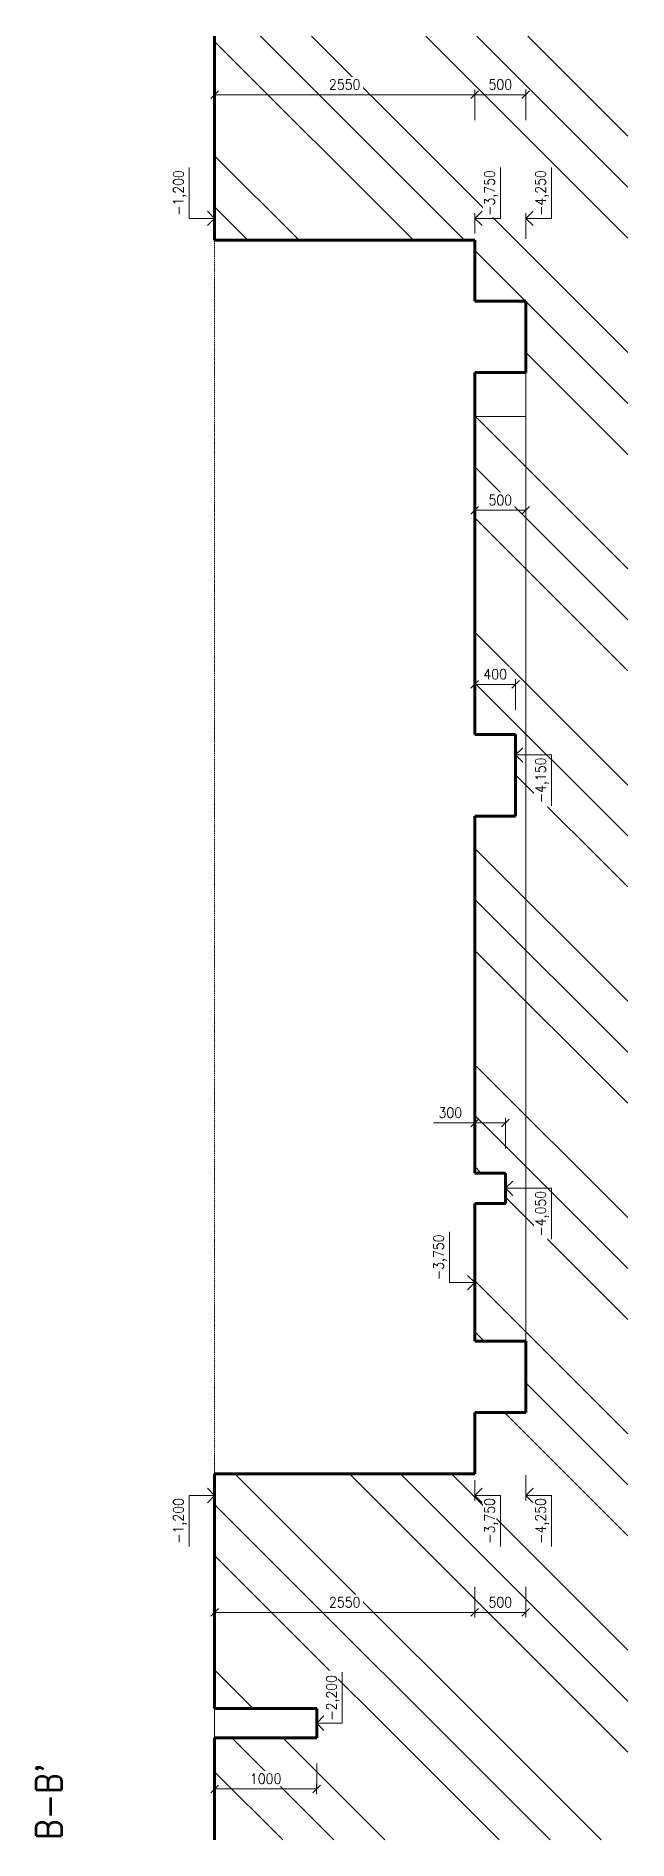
# Model space of a CAD drawing. Header units: millimetres. Extents: x 40110 to 88178, y 44131 to 70821.
# Drawn here: x 82378 to 88178, y 53131 to 70821 of the extents above; entities that cross this region are included whole.
import ezdxf

# ---------------------------------------------------------------- set-up
doc = ezdxf.new("R2010")
doc.units = ezdxf.units.MM
doc.header["$MEASUREMENT"] = 0
doc.linetypes.add('ACAD_ISO02W100', pattern=[15, 12, -3])
doc.linetypes.add('ACAD_ISO12W100', pattern=[21, 12, -3, 0, -3, 0, -3])
for name, color, linetype, lineweight in [('0.18', 51, 'Continuous', 18), ('0.25', 7, 'Continuous', 25), ('0.6', 10, 'Continuous', 60), ('0.7', 30, 'Continuous', 70)]:
    doc.layers.add(name, color=color, linetype=linetype, lineweight=lineweight)
doc.styles.add('MyTextStyle', font='romans.shx', dxfattribs={"width": 0.9})
doc.dimstyles.new('Standard SK int', dxfattribs={"dimtxt": 100, "dimasz": 75, "dimexe": 50, "dimexo": 0, "dimgap": 50, "dimtad": 1, "dimdec": 0, "dimrnd": 5, "dimzin": 0, "dimtxsty": 'MyTextStyle', "dimblk": 'OBLIQUE', "dimcen": 0, "dimclrd": 51, "dimclre": 51, "dimadec": 0, "dimazin": 1, "dimtm": 1e-09, "dimtfac": 1, "dimtdec": 0, "dimtofl": 0, "dimtmove": 0, "dimatfit": 2, "dimfxl": 50, "dimfxlon": 1, "dimtfill": 1, "dimtfillclr": 250, "dimtolj": 1, "dimtzin": 0, "dimlwd": 18, "dimlwe": 18, "dimarcsym": 0})

msp = doc.modelspace()

# ---------------------------------------------------------------- texts
at = {"layer": '0.6', "insert": (82628.4, 53131.2), "char_height": 250, "attachment_point": 7, "rotation": 90, "style": 'MyTextStyle'}
msp.add_mtext_dynamic_manual_height_columns("{\\Fromans|c238;B-B'}", width=835.415, gutter_width=500, heights=[0], dxfattribs=at)

# ---------------------------------------------------------------- blocks, each defined once
blk = doc.blocks.new('_Oblique')
at = {"color": 0, "linetype": 'ByBlock', "lineweight": -2}
blk.add_line((-0.5, -0.5), (0.5, 0.5), dxfattribs=at)
blk = doc.blocks.new('*D5')
at = {"layer": '0.25', "color": 51, "linetype": 'Continuous', "lineweight": 18, "transparency": 16777216}
for p, q in [((86678, 66221), (86678, 66121)), ((86678, 66171), (87178, 66171)), ((87178, 66221), (87178, 66121))]:
    blk.add_line(p, q, dxfattribs=at)
at = {"layer": 'Defpoints', "color": 0, "transparency": 16777216}
for p in [(86678, 67521), (87178, 67521), (87178, 66171)]:
    blk.add_point(p, dxfattribs=at)
at = {"layer": '0.25', "color": 51, "lineweight": 18, "transparency": 16777216, "xscale": 75, "yscale": 75, "zscale": 75, "rotation": 180}
blk.add_blockref('_Oblique', (86678, 66171), dxfattribs=at)
at = {"layer": '0.25', "color": 51, "lineweight": 18, "transparency": 16777216, "xscale": 75, "yscale": 75, "zscale": 75}
blk.add_blockref('_Oblique', (87178, 66171), dxfattribs=at)
at = {"layer": '0.25', "color": 0, "transparency": 16777216, "insert": (86928, 66271), "char_height": 100, "attachment_point": 5, "style": 'MyTextStyle', "bg_fill": 3, "box_fill_scale": 1.25, "bg_fill_color": 256, "bg_fill_true_color": 13158600, "bg_fill_transparency": 0}
blk.add_mtext('\\A1;500', dxfattribs=at)
blk = doc.blocks.new('*D6')
at = {"layer": '0.25', "color": 51, "linetype": 'Continuous', "lineweight": 18, "transparency": 16777216}
for p, q in [((84128, 53681), (84128, 53581)), ((84128, 53631), (85128, 53631)), ((85128, 53681), (85128, 53581))]:
    blk.add_line(p, q, dxfattribs=at)
at = {"layer": 'Defpoints', "color": 0, "transparency": 16777216}
for p in [(84128, 55871), (85128, 54421), (85128, 53631)]:
    blk.add_point(p, dxfattribs=at)
at = {"layer": '0.25', "color": 51, "lineweight": 18, "transparency": 16777216, "xscale": 75, "yscale": 75, "zscale": 75, "rotation": 180}
blk.add_blockref('_Oblique', (84128, 53631), dxfattribs=at)
at = {"layer": '0.25', "color": 51, "lineweight": 18, "transparency": 16777216, "xscale": 75, "yscale": 75, "zscale": 75}
blk.add_blockref('_Oblique', (85128, 53631), dxfattribs=at)
at = {"layer": '0.25', "color": 0, "transparency": 16777216, "insert": (84628, 53731), "char_height": 100, "attachment_point": 5, "style": 'MyTextStyle', "bg_fill": 3, "box_fill_scale": 1.25, "bg_fill_color": 256, "bg_fill_true_color": 13158600, "bg_fill_transparency": 0}
blk.add_mtext('\\A1;1000', dxfattribs=at)
blk = doc.blocks.new('*D7')
at = {"layer": '0.25', "color": 51, "linetype": 'Continuous', "lineweight": 18, "transparency": 16777216}
for p, q in [((84128, 55412), (84128, 55312)), ((86678, 55412), (86678, 55312)), ((84128, 55362), (86678, 55362))]:
    blk.add_line(p, q, dxfattribs=at)
at = {"layer": 'Defpoints', "color": 0, "transparency": 16777216}
for p in [(84128, 56721), (86678, 56721), (86678, 55362)]:
    blk.add_point(p, dxfattribs=at)
at = {"layer": '0.25', "color": 51, "lineweight": 18, "transparency": 16777216, "xscale": 75, "yscale": 75, "zscale": 75, "rotation": 180}
blk.add_blockref('_Oblique', (84128, 55362), dxfattribs=at)
at = {"layer": '0.25', "color": 51, "lineweight": 18, "transparency": 16777216, "xscale": 75, "yscale": 75, "zscale": 75}
blk.add_blockref('_Oblique', (86678, 55362), dxfattribs=at)
at = {"layer": '0.25', "color": 0, "transparency": 16777216, "insert": (85403, 55462), "char_height": 100, "attachment_point": 5, "style": 'MyTextStyle', "bg_fill": 3, "box_fill_scale": 1.25, "bg_fill_color": 256, "bg_fill_true_color": 13158600, "bg_fill_transparency": 0}
blk.add_mtext('\\A1;2550', dxfattribs=at)
blk = doc.blocks.new('*D8')
at = {"layer": '0.25', "color": 51, "linetype": 'Continuous', "lineweight": 18, "transparency": 16777216}
for p, q in [((84128, 70196), (84128, 70296)), ((86678, 70246), (84128, 70246)), ((86678, 70196), (86678, 70296))]:
    blk.add_line(p, q, dxfattribs=at)
at = {"layer": 'Defpoints', "color": 0, "transparency": 16777216}
for p in [(84128, 70246), (84128, 68821), (86678, 68821)]:
    blk.add_point(p, dxfattribs=at)
at = {"layer": '0.25', "color": 51, "lineweight": 18, "transparency": 16777216, "xscale": 75, "yscale": 75, "zscale": 75, "rotation": 180}
blk.add_blockref('_Oblique', (84128, 70246), dxfattribs=at)
at = {"layer": '0.25', "color": 51, "lineweight": 18, "transparency": 16777216, "xscale": 75, "yscale": 75, "zscale": 75}
blk.add_blockref('_Oblique', (86678, 70246), dxfattribs=at)
at = {"layer": '0.25', "color": 0, "transparency": 16777216, "insert": (85403, 70346), "char_height": 100, "attachment_point": 5, "style": 'MyTextStyle', "bg_fill": 3, "box_fill_scale": 1.25, "bg_fill_color": 256, "bg_fill_true_color": 13158600, "bg_fill_transparency": 0}
blk.add_mtext('\\A1;2550', dxfattribs=at)
blk = doc.blocks.new('*D13')
at = {"layer": '0.25', "color": 51, "linetype": 'Continuous', "lineweight": 18, "transparency": 16777216}
for p, q in [((86678, 70196), (86678, 70296)), ((86678, 70246), (87178, 70246)), ((87178, 70196), (87178, 70296))]:
    blk.add_line(p, q, dxfattribs=at)
at = {"layer": 'Defpoints', "color": 0, "transparency": 16777216}
for p in [(87178, 70246), (86678, 68821), (87178, 68221)]:
    blk.add_point(p, dxfattribs=at)
at = {"layer": '0.25', "color": 51, "lineweight": 18, "transparency": 16777216, "xscale": 75, "yscale": 75, "zscale": 75, "rotation": 180}
blk.add_blockref('_Oblique', (86678, 70246), dxfattribs=at)
at = {"layer": '0.25', "color": 51, "lineweight": 18, "transparency": 16777216, "xscale": 75, "yscale": 75, "zscale": 75}
blk.add_blockref('_Oblique', (87178, 70246), dxfattribs=at)
at = {"layer": '0.25', "color": 0, "transparency": 16777216, "insert": (86928, 70346), "char_height": 100, "attachment_point": 5, "style": 'MyTextStyle', "bg_fill": 3, "box_fill_scale": 1.25, "bg_fill_color": 256, "bg_fill_true_color": 13158600, "bg_fill_transparency": 0}
blk.add_mtext('\\A1;500', dxfattribs=at)
blk = doc.blocks.new('*D14')
at = {"layer": '0.25', "color": 51, "linetype": 'Continuous', "lineweight": 18, "transparency": 16777216}
for p, q in [((86678, 64413), (86678, 64513)), ((87078, 64463), (86678, 64463)), ((87078, 64413), (87078, 64513))]:
    blk.add_line(p, q, dxfattribs=at)
at = {"layer": 'Defpoints', "color": 0, "transparency": 16777216}
for p in [(86678, 63971), (87078, 63971)]:
    blk.add_point(p, dxfattribs=at)
at = {"layer": '0.25', "color": 51, "lineweight": 18, "transparency": 16777216, "xscale": 75, "yscale": 75, "zscale": 75, "rotation": 180}
blk.add_blockref('_Oblique', (86678, 64463), dxfattribs=at)
at = {"layer": '0.25', "color": 51, "lineweight": 18, "transparency": 16777216, "xscale": 75, "yscale": 75, "zscale": 75}
blk.add_blockref('_Oblique', (87078, 64463), dxfattribs=at)
at = {"layer": '0.25', "color": 0, "transparency": 16777216, "insert": (86878, 64563), "char_height": 100, "attachment_point": 5, "style": 'MyTextStyle', "bg_fill": 3, "box_fill_scale": 1.25, "bg_fill_color": 256, "bg_fill_true_color": 13158600, "bg_fill_transparency": 0}
blk.add_mtext('\\A1;400', dxfattribs=at)
at = {"layer": 'Defpoints', "color": 0, "transparency": 16777216}
blk.add_point((86678, 64463), dxfattribs=at)
blk = doc.blocks.new('*D15')
at = {"layer": '0.25', "color": 51, "linetype": 'Continuous', "lineweight": 18, "transparency": 16777216}
for p, q in [((86678, 60163), (86272, 60163)), ((86678, 60113), (86678, 60213)), ((86978, 60163), (86678, 60163)), ((86978, 60113), (86978, 60213))]:
    blk.add_line(p, q, dxfattribs=at)
at = {"layer": 'Defpoints', "color": 0, "transparency": 16777216}
for p in [(86678, 60163), (86678, 59671), (86978, 59671)]:
    blk.add_point(p, dxfattribs=at)
at = {"layer": '0.25', "color": 51, "lineweight": 18, "transparency": 16777216, "xscale": 75, "yscale": 75, "zscale": 75, "rotation": 180}
blk.add_blockref('_Oblique', (86678, 60163), dxfattribs=at)
at = {"layer": '0.25', "color": 51, "lineweight": 18, "transparency": 16777216, "xscale": 75, "yscale": 75, "zscale": 75}
blk.add_blockref('_Oblique', (86978, 60163), dxfattribs=at)
at = {"layer": '0.25', "color": 0, "transparency": 16777216, "insert": (86438, 60263), "char_height": 100, "attachment_point": 5, "style": 'MyTextStyle', "bg_fill": 3, "box_fill_scale": 1.25, "bg_fill_color": 256, "bg_fill_true_color": 13158600, "bg_fill_transparency": 0}
blk.add_mtext('\\A1;300', dxfattribs=at)
blk = doc.blocks.new('*D16')
at = {"layer": '0.25', "color": 51, "linetype": 'Continuous', "lineweight": 18, "transparency": 16777216}
for p, q in [((86678, 55412), (86678, 55312)), ((87178, 55412), (87178, 55312)), ((86678, 55362), (87178, 55362))]:
    blk.add_line(p, q, dxfattribs=at)
at = {"layer": 'Defpoints', "color": 0, "transparency": 16777216}
for p in [(87178, 57321), (86678, 56721), (87178, 55362)]:
    blk.add_point(p, dxfattribs=at)
at = {"layer": '0.25', "color": 51, "lineweight": 18, "transparency": 16777216, "xscale": 75, "yscale": 75, "zscale": 75, "rotation": 180}
blk.add_blockref('_Oblique', (86678, 55362), dxfattribs=at)
at = {"layer": '0.25', "color": 51, "lineweight": 18, "transparency": 16777216, "xscale": 75, "yscale": 75, "zscale": 75}
blk.add_blockref('_Oblique', (87178, 55362), dxfattribs=at)
at = {"layer": '0.25', "color": 0, "transparency": 16777216, "insert": (86928, 55462), "char_height": 100, "attachment_point": 5, "style": 'MyTextStyle', "bg_fill": 3, "box_fill_scale": 1.25, "bg_fill_color": 256, "bg_fill_true_color": 13158600, "bg_fill_transparency": 0}
blk.add_mtext('\\A1;500', dxfattribs=at)

# ---------------------------------------------------------------- hatches: boundary and pattern name
at = {"layer": '0.18'}
h = msp.add_hatch(dxfattribs=at)
h.set_pattern_fill('ZEMINAPOVODNA', color=256, scale=500, angle=90, pattern_type=2)
h.set_pattern_definition([(135, (32243.8, 27191.6), (-2121.32, 1e-13), []), (135, (32243.8, 27691.6), (-2121.32, 1e-13), []), (135, (32243.8, 28191.6), (-2121.32, 1e-13), [])])
h.paths.add_polyline_path([(88178.4, 70821.2), (84128.4, 70821.2), (84128.4, 68821.2), (86678.4, 68821.2), (86678.4, 68221.2), (87178.4, 68221.2), (87178.4, 67521.2), (86678.4, 67521.2), (86678.4, 63971.2), (87078.4, 63971.2), (87078.4, 63171.2), (86678.4, 63171.2), (86678.4, 59671.2), (86978.4, 59671.2), (86978.4, 59371.2), (86678.4, 59371.2), (86678.4, 58021.2), (87178.4, 58021.2), (87178.4, 57321.2), (86678.4, 57321.2), (86678.4, 56721.2), (84128.4, 56721.2), (84128.4, 54421.2), (85128.4, 54421.2), (85128.4, 54131.2), (84128.4, 54131.2), (84128.4, 53131.2), (88178.4, 53131.2)])

# ---------------------------------------------------------------- linework, layer by layer
for p, q in [((83878.4, 69033.7), (83878.4, 69533.7)), ((86928.4, 69033.7), (86928.4, 69533.7)), ((87428.4, 69033.7), (87428.4, 69533.7)), ((84128.4, 69033.7), (83878.4, 69033.7)), ((84128.4, 69033.7), (84057.7, 69104.4)), ((84128.4, 69033.7), (84057.7, 68962.9)), ((86678.4, 69033.7), (86749.1, 69104.4)), ((86678.4, 69033.7), (86928.4, 69033.7)), ((86678.4, 69033.7), (86749.1, 68962.9)), ((87178.4, 69033.7), (87249.1, 69104.4)), ((87178.4, 69033.7), (87428.4, 69033.7)), ((87178.4, 69033.7), (87249.1, 68962.9)), ((87078.4, 63771.2), (87149.1, 63841.9)), ((87078.4, 63771.2), (87428.4, 63771.2)), ((87078.4, 63771.2), (87149.1, 63700.4)), ((87428.4, 63771.2), (87428.4, 63271.2)), ((86978.4, 59521.2), (87049.1, 59591.9)), ((86978.4, 59521.2), (87428.4, 59521.2)), ((86978.4, 59521.2), (87049.1, 59450.4)), ((87428.4, 59521.2), (87428.4, 59021.2)), ((86428.4, 58596.2), (86428.4, 59096.2)), ((86678.4, 58596.2), (86428.4, 58596.2)), ((86678.4, 58596.2), (86607.7, 58666.9)), ((86678.4, 58596.2), (86607.7, 58525.4)), ((83878.4, 56508.7), (83878.4, 56008.7)), ((86678.4, 56508.7), (86749.1, 56579.4)), ((86678.4, 56508.7), (86928.4, 56508.7)), ((86678.4, 56508.7), (86749.1, 56437.9)), ((86928.4, 56508.7), (86928.4, 56008.7)), ((87178.4, 56508.7), (87249.1, 56579.4)), ((87178.4, 56508.7), (87428.4, 56508.7)), ((87178.4, 56508.7), (87249.1, 56437.9)), ((87428.4, 56508.7), (87428.4, 56008.7)), ((85378.4, 54276.2), (85378.4, 54776.2)), ((85128.4, 54276.2), (85199.1, 54346.9)), ((85128.4, 54276.2), (85378.4, 54276.2)), ((85128.4, 54276.2), (85199.1, 54205.4))]:
    msp.add_line(p, q, dxfattribs=at)
at = {"layer": '0.18', "linetype": 'ACAD_ISO02W100', "ltscale": 0.5}
msp.add_line((87178.4, 58021.2), (87178.4, 67521.2), dxfattribs=at)
at = {"layer": '0.7'}
for p, q in [((84128.4, 68821.2), (84128.4, 70821.2)), ((86678.4, 68821.2), (84128.4, 68821.2)), ((86678.4, 68221.2), (86678.4, 68821.2)), ((87178.4, 68221.2), (86678.4, 68221.2)), ((87178.4, 67521.2), (87178.4, 68221.2)), ((86678.4, 63971.2), (86678.4, 67521.2)), ((86678.4, 63971.2), (87078.4, 63971.2)), ((87078.4, 63171.2), (87078.4, 63971.2)), ((86678.4, 63171.2), (87078.4, 63171.2)), ((86678.4, 59671.2), (86678.4, 63171.2)), ((86678.4, 59671.2), (86978.4, 59671.2)), ((86978.4, 59671.2), (86978.4, 59371.2)), ((86678.4, 58021.2), (86678.4, 59371.2)), ((86978.4, 59371.2), (86678.4, 59371.2)), ((86678.4, 58021.2), (87178.4, 58021.2)), ((87178.4, 58021.2), (87178.4, 57321.2)), ((86678.4, 57321.2), (87178.4, 57321.2)), ((86678.4, 57321.2), (86678.4, 56721.2)), ((86678.4, 56721.2), (84128.4, 56721.2)), ((84128.4, 56721.2), (84128.4, 54421.2)), ((85128.4, 54421.2), (84128.4, 54421.2)), ((85128.4, 54131.2), (85128.4, 54421.2)), ((84128.4, 54131.2), (84128.4, 53131.2)), ((84128.4, 54131.2), (85128.4, 54131.2))]:
    msp.add_line(p, q, dxfattribs=at)

msp.set_redraw_order([(e.dxf.handle, doc.entitydb.next_handle()) for e in msp.query("TEXT MTEXT ATTDEF DIMENSION ARC_DIMENSION")])  # texts and dimensions are drawn at this point

# ---------------------------------------------------------------- next in the draw order: texts
at = {"layer": '0.25', "char_height": 100, "rotation": 90, "style": 'MyTextStyle', "bg_fill": 3, "box_fill_scale": 1.15, "bg_fill_color": 256, "bg_fill_transparency": 0}
for s, insert, attachment_point in [('{\\Fromans|c238;-1,200}', (83853.4, 69058.7), 7), ('{\\Fromans|c238;-3,750}', (86903.4, 69058.7), 7), ('{\\Fromans|c238;-4,250}', (87403.4, 69058.7), 7), ('{\\Fromans|c238;-4,150}', (87403.4, 63746.2), 9), ('{\\Fromans|c238;-4,050}', (87403.4, 59496.2), 9), ('{\\Fromans|c238;-3,750}', (86403.4, 58621.2), 7), ('{\\Fromans|c238;-3,750}', (86903.4, 56483.7), 9), ('{\\Fromans|c238;-4,250}', (87403.4, 56483.7), 9), ('{\\Fromans|c238;-2,200}', (85353.4, 54301.2), 7)]:
    msp.add_mtext_dynamic_manual_height_columns(s, width=475, gutter_width=500, heights=[0], dxfattribs=dict(at, insert=insert, attachment_point=attachment_point))

# ---------------------------------------------------------------- next in the draw order: dimensions: what is measured, and where the dimension line sits
at = {"layer": '0.25'}
dim = msp.add_linear_dim(base=(87178.4, 66171.2), p1=(86678.4, 67521.2), p2=(87178.4, 67521.2), dimstyle='Standard SK int', override={"dimtmove": 1, "dimtfill": 1}, dxfattribs=at)
dim.commit()
dim.dimension.update_dxf_attribs({"geometry": '*D5', "text_midpoint": (86928.4, 66271.2)})
for base, p1, p2, picture, middle in [((86678.4, 64463.2), (87078.4, 63971.2), (86678.4, 63971.2), '*D14', (86878.4, 64563.2)), ((86678.4, 60163.2), (86978.4, 59671.2), (86678.4, 59671.2), '*D15', (86437.7, 60263.2))]:
    dim = msp.add_linear_dim(base=base, p1=p1, p2=p2, dimstyle='Standard SK int', dxfattribs=at)
    dim.commit()
    dim.dimension.update_dxf_attribs({"geometry": picture, "text_midpoint": middle})

# ---------------------------------------------------------------- next in the draw order: linework, layer by layer
at = {"layer": '0.18'}
for p, q in [((86678.4, 69083.7), (86678.4, 68883.7)), ((87178.4, 69083.7), (87178.4, 68833.7)), ((87078.4, 64463.2), (87078.4, 64213.2)), ((86978.4, 60163.2), (86978.4, 59913.2)), ((86678.4, 56458.7), (86678.4, 56658.7)), ((87178.4, 56458.7), (87178.4, 56708.7))]:
    msp.add_line(p, q, dxfattribs=at)
at = {"layer": '0.18', "linetype": 'ACAD_ISO02W100', "ltscale": 0.5}
msp.add_line((86678.4, 67091.2), (87178.4, 67091.2), dxfattribs=at)
at = {"layer": '0.7'}
msp.add_line((86678.4, 67521.2), (87178.4, 67521.2), dxfattribs=at)

# ---------------------------------------------------------------- next in the draw order: dimensions: what is measured, and where the dimension line sits
at = {"layer": '0.25'}
dim = msp.add_linear_dim(base=(85128.4, 53631.2), p1=(84128.4, 55871.2), p2=(85128.4, 54421.2), dimstyle='Standard SK int', override={"dimtmove": 1}, dxfattribs=at)
dim.commit()
dim.dimension.update_dxf_attribs({"geometry": '*D6', "text_midpoint": (84628.4, 53731.2)})

# ---------------------------------------------------------------- next in the draw order: linework, layer by layer
at = {"layer": '0.18', "linetype": 'ACAD_ISO12W100', "ltscale": 0.25}
msp.add_line((84128.4, 54421.2), (84128.4, 54131.2), dxfattribs=at)
at = {"layer": '0.18'}
msp.add_line((85128.4, 53881.2), (85128.4, 53631.2), dxfattribs=at)

# ---------------------------------------------------------------- next in the draw order: dimensions: what is measured, and where the dimension line sits
at = {"layer": '0.25'}
dim = msp.add_linear_dim(base=(84128.4, 70246.2), p1=(86678.4, 68821.2), p2=(84128.4, 68821.2), dimstyle='Standard SK int', dxfattribs=at)
dim.commit()
dim.dimension.update_dxf_attribs({"geometry": '*D8', "text_midpoint": (85403.4, 70346.2)})
dim = msp.add_linear_dim(base=(86678.4, 55362.4), p1=(84128.4, 56721.2), p2=(86678.4, 56721.2), dimstyle='Standard SK int', override={"dimtmove": 1}, dxfattribs=at)
dim.commit()
dim.dimension.update_dxf_attribs({"geometry": '*D7', "text_midpoint": (85403.4, 55462.4)})

# ---------------------------------------------------------------- next in the draw order: linework, layer by layer
at = {"layer": '0.18'}
for p, q in [((86678.4, 70246.2), (86678.4, 69996.2)), ((84128.4, 56508.7), (83878.4, 56508.7)), ((84128.4, 56508.7), (84057.7, 56579.4)), ((84128.4, 56508.7), (84057.7, 56437.9)), ((86678.4, 55362.4), (86678.4, 55612.4))]:
    msp.add_line(p, q, dxfattribs=at)
at = {"layer": '0.18', "linetype": 'ACAD_ISO12W100'}
msp.add_line((84128.4, 56721.2), (84128.4, 68821.2), dxfattribs=at)

# ---------------------------------------------------------------- next in the draw order: texts
at = {"layer": '0.25', "insert": (83853.4, 56483.7), "char_height": 100, "attachment_point": 9, "rotation": 90, "style": 'MyTextStyle', "bg_fill": 3, "box_fill_scale": 1.15, "bg_fill_color": 256, "bg_fill_transparency": 0}
msp.add_mtext_dynamic_manual_height_columns('{\\Fromans|c238;-1,200}', width=475, gutter_width=500, heights=[0], dxfattribs=at)

# ---------------------------------------------------------------- next in the draw order: dimensions: what is measured, and where the dimension line sits
at = {"layer": '0.25'}
for base, p1, p2, picture, middle in [((87178.4, 70246.2), (86678.4, 68821.2), (87178.4, 68221.2), '*D13', (86928.4, 70346.2)), ((87178.4, 55362.4), (86678.4, 56721.2), (87178.4, 57321.2), '*D16', (86928.4, 55462.4))]:
    dim = msp.add_linear_dim(base=base, p1=p1, p2=p2, dimstyle='Standard SK int', override={"dimtmove": 1}, dxfattribs=at)
    dim.commit()
    dim.dimension.update_dxf_attribs({"geometry": picture, "text_midpoint": middle})

# ---------------------------------------------------------------- next in the draw order: linework, layer by layer
at = {"layer": '0.18'}
for p, q in [((87178.4, 70246.2), (87178.4, 69996.2)), ((87178.4, 55362.4), (87178.4, 55612.4))]:
    msp.add_line(p, q, dxfattribs=at)

doc.saveas('drawing.dxf')
